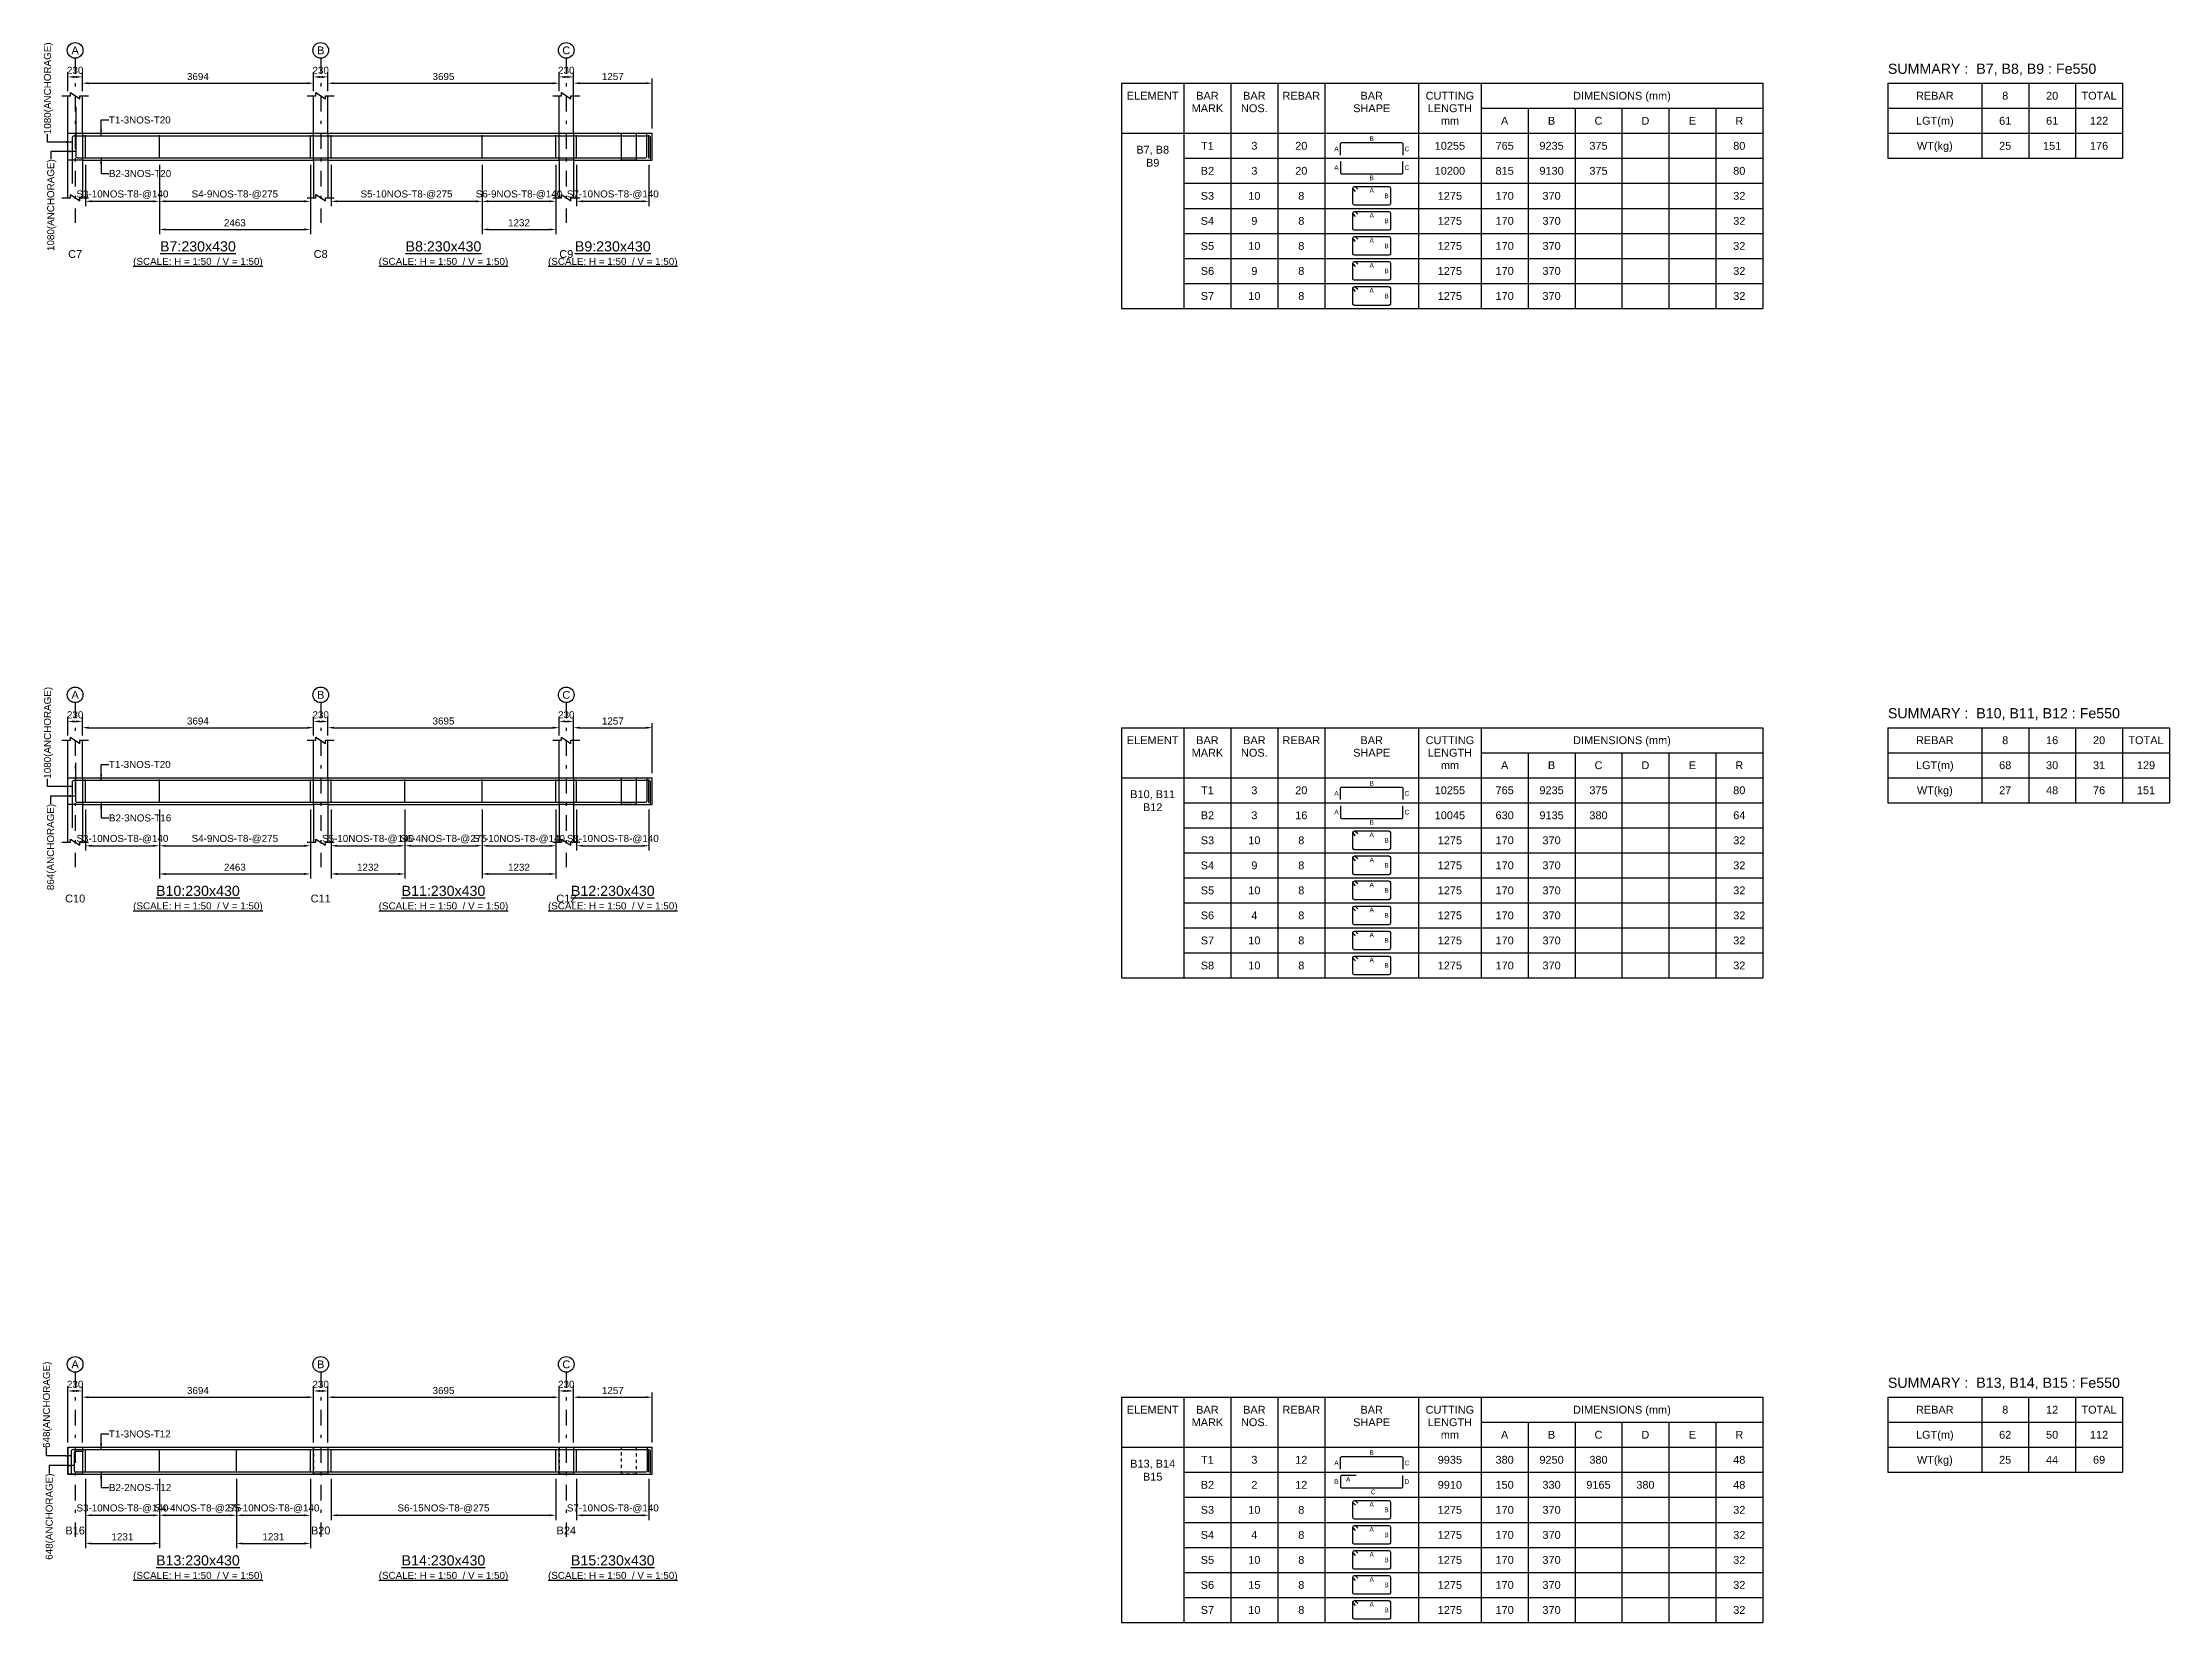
# Model space of a CAD drawing. Header units: inches. Extents: x -828 to 82836, y -189200 to 1700.
# Drawn here: x -812 to 67172, y -89200 to -38700 of the extents above; entities that cross this region are included whole.
import ezdxf
from ezdxf.enums import TextEntityAlignment as Align

# ---------------------------------------------------------------- set-up
doc = ezdxf.new("R2010")
doc.units = ezdxf.units.IN
doc.header["$LTSCALE"] = 1000
doc.header["$MEASUREMENT"] = 0
doc.linetypes.add('SCCenter', pattern=[1.2, 0.5, -0.3, 0.1, -0.3])
doc.linetypes.add('SCHidden', pattern=[0.2, 0.1, -0.1])
for name, color, linetype in [('Concrete Line', 2, 'Continuous'), ('Cut Line', 31, 'Continuous'), ('Dimension', 31, 'Continuous'), ('Grid', 8, 'Continuous'), ('Labels', 4, 'Continuous'), ('Labels_Support', 4, 'Continuous'), ('Link', 225, 'Continuous'), ('Reinforcement', 4, 'Continuous'), ('Schedule Header', 4, 'Continuous'), ('Schedule Line', 60, 'Continuous'), ('Text', 31, 'Continuous')]:
    doc.layers.add(name, color=color, linetype=linetype)
doc.styles.add('SC-SansSerif', font='SansSerif')
doc.styles.get("Standard").update_dxf_attribs({"font": 'txt.shx'})
doc.dimstyles.new('SCBBSDimStyl', dxfattribs={"dimtxt": 225, "dimasz": 200, "dimexe": 150, "dimexo": 150, "dimgap": 100, "dimtad": 1, "dimtoh": 1, "dimdec": 0, "dimzin": 0, "dimdsep": 46, "dimtxsty": 'SC-SansSerif', "dimcen": 0.09, "dimclrd": 8, "dimclre": 8, "dimclrt": 31, "dimadec": 0, "dimazin": 0, "dimtfac": 1, "dimtdec": 0, "dimtix": 1, "dimtofl": 0, "dimtmove": 0, "dimatfit": 3, "dimfxl": 1, "dimtolj": 1, "dimtzin": 0, "dimarcsym": 0})
doc.dimstyles.get("Standard").update_dxf_attribs({"dimtxt": 0.18, "dimasz": 200, "dimexe": 0.18, "dimexo": 0.0625, "dimgap": 0.09, "dimtad": 0, "dimtih": 1, "dimtoh": 1, "dimdec": 4, "dimzin": 0, "dimdsep": 46, "dimtxsty": 'Standard', "dimcen": 0.09, "dimadec": 0, "dimazin": 0, "dimtfac": 1, "dimtdec": 4, "dimtofl": 0, "dimtmove": 0, "dimatfit": 3, "dimfxl": 1, "dimtolj": 1, "dimtzin": 0, "dimarcsym": 0})

msp = doc.modelspace()

# ---------------------------------------------------------------- texts
at = {"layer": 'Dimension', "style": 'SC-SansSerif'}
for s, p in [('A', (40547, -42100)), ('B', (41672, -41775)), ('C', (42797, -42100)), ('A', (40547, -42700)), ('C', (42797, -42700)), ('A', (41672, -43425)), ('B', (41672, -43025)), ('A', (41672, -44225)), ('B', (42147, -43600)), ('B', (42147, -44400)), ('A', (41672, -45025)), ('B', (42147, -45200)), ('A', (41672, -45825)), ('B', (42147, -46000)), ('A', (41672, -46625)), ('B', (42147, -46800)), ('B', (41672, -62375)), ('A', (40547, -62700)), ('A', (40547, -63300)), ('C', (42797, -62700)), ('C', (42797, -63300)), ('B', (41672, -63625)), ('A', (41672, -64025)), ('B', (42147, -64200)), ('A', (41672, -64825)), ('B', (42147, -65000)), ('A', (41672, -65625)), ('B', (42147, -65800)), ('A', (41672, -66425)), ('B', (42147, -66600)), ('A', (41672, -67225)), ('A', (41672, -68025)), ('B', (42147, -67400)), ('B', (42147, -68200)), ('A', (40546.5, -84100)), ('B', (41671.5, -83775)), ('C', (42796.5, -84100)), ('B', (40546.5, -84700)), ('A', (40921.5, -84625)), ('C', (41721.5, -85025)), ('D', (42796.5, -84700)), ('A', (41671.5, -85425)), ('B', (42146.5, -85600)), ('A', (41671.5, -86225)), ('B', (42146.5, -86400)), ('A', (41671.5, -87025)), ('B', (42146.5, -87200)), ('A', (41671.5, -87825)), ('B', (42146.5, -88000)), ('A', (41671.5, -88625)), ('B', (42146.5, -88800))]:
    msp.add_text(s, height=150, dxfattribs=at).set_placement(p, align=Align.MIDDLE_CENTER)
at = {"layer": 'Grid', "style": 'SC-SansSerif'}
for s, p in [('A', (230, -38950)), ('B', (8078, -38950)), ('C', (15928, -38950)), ('A', (230, -59550)), ('B', (8078, -59550)), ('C', (15928, -59550)), ('A', (230, -80950)), ('B', (8078, -80950)), ('C', (15928, -80950))]:
    msp.add_text(s, height=250, dxfattribs=at).set_placement(p, align=Align.MIDDLE)
at = {"layer": 'Labels', "style": 'SC-SansSerif'}
for s, p in [('%%uB7:230x430', (4154, -45475)), ('%%uB8:230x430', (12003, -45475)), ('%%uB9:230x430', (17415, -45475)), ('%%uB10:230x430', (4154, -66075)), ('%%uB11:230x430', (12003, -66075)), ('%%uB12:230x430', (17415, -66075)), ('%%uB13:230x430', (4154, -87475)), ('%%uB14:230x430', (12003, -87475)), ('%%uB15:230x430', (17415, -87475))]:
    msp.add_text(s, height=325, dxfattribs=at).set_placement(p, align=Align.BOTTOM_CENTER)
at = {"layer": 'Labels_Support', "style": 'SC-SansSerif'}
for s, p in [('C7', (230, -45660)), ('C8', (8078, -45660)), ('C9', (15928, -45660)), ('C10', (230, -66260)), ('C11', (8078, -66260)), ('C12', (15928, -66260)), ('B16', (230, -86460)), ('B20', (8078, -86460)), ('B24', (15928, -86460))]:
    msp.add_text(s, height=250, dxfattribs=at).set_placement(p, align=Align.BOTTOM_CENTER)
at = {"layer": 'Schedule Header', "style": 'SC-SansSerif'}
for s, p in [('SUMMARY :  B7, B8, B9 : Fe550', (58172, -39700)), ('SUMMARY :  B10, B11, B12 : Fe550', (58172, -60300)), ('SUMMARY :  B13, B14, B15 : Fe550', (58171.5, -81700))]:
    msp.add_text(s, height=325, dxfattribs=at).set_placement(p)
for s, p in [('ELEMENT', (34672, -40400)), ('MARK', (36422, -40800)), ('BAR', (36422, -40400)), ('NOS.', (37922, -40800)), ('BAR', (37922, -40400)), ('REBAR', (39422, -40400)), ('SHAPE', (41672, -40800)), ('BAR', (41672, -40400)), ('CUTTING', (44172, -40400)), ('LENGTH', (44172, -40800)), ('DIMENSIONS (mm)', (49672, -40400)), ('REBAR', (59672, -40400)), ('8', (61922, -40400)), ('20', (63422, -40400)), ('TOTAL', (64922, -40400)), ('mm', (44172, -41200)), ('A', (45922, -41200)), ('B', (47422, -41200)), ('C', (48922, -41200)), ('D', (50422, -41200)), ('E', (51922, -41200)), ('R', (53422, -41200)), ('LGT(m)', (59672, -41200)), ('WT(kg)', (59672, -42000)), ('ELEMENT', (34672, -61000)), ('BAR', (36422, -61000)), ('BAR', (37922, -61000)), ('REBAR', (39422, -61000)), ('BAR', (41672, -61000)), ('CUTTING', (44172, -61000)), ('DIMENSIONS (mm)', (49672, -61000)), ('REBAR', (59672, -61000)), ('8', (61922, -61000)), ('16', (63422, -61000)), ('20', (64922, -61000)), ('TOTAL', (66422, -61000)), ('MARK', (36422, -61400)), ('NOS.', (37922, -61400)), ('SHAPE', (41672, -61400)), ('LENGTH', (44172, -61400)), ('mm', (44172, -61800)), ('A', (45922, -61800)), ('B', (47422, -61800)), ('C', (48922, -61800)), ('D', (50422, -61800)), ('E', (51922, -61800)), ('R', (53422, -61800)), ('LGT(m)', (59672, -61800)), ('WT(kg)', (59672, -62600)), ('ELEMENT', (34671.5, -82400)), ('MARK', (36421.5, -82800)), ('BAR', (36421.5, -82400)), ('NOS.', (37921.5, -82800)), ('BAR', (37921.5, -82400)), ('REBAR', (39421.5, -82400)), ('SHAPE', (41671.5, -82800)), ('BAR', (41671.5, -82400)), ('CUTTING', (44171.5, -82400)), ('LENGTH', (44171.5, -82800)), ('DIMENSIONS (mm)', (49671.5, -82400)), ('REBAR', (59671.5, -82400)), ('8', (61921.5, -82400)), ('12', (63421.5, -82400)), ('TOTAL', (64921.5, -82400)), ('mm', (44171.5, -83200)), ('A', (45921.5, -83200)), ('B', (47421.5, -83200)), ('C', (48921.5, -83200)), ('D', (50421.5, -83200)), ('E', (51921.5, -83200)), ('R', (53421.5, -83200)), ('LGT(m)', (59671.5, -83200)), ('WT(kg)', (59671.5, -84000))]:
    msp.add_text(s, height=250, dxfattribs=at).set_placement(p, align=Align.MIDDLE_CENTER)
at = {"layer": 'Text', "style": 'SC-SansSerif'}
for s, p in [('1080(ANCHORAGE)', (-656, -41630)), ('1080(ANCHORAGE)', (-656, -62230)), ('648(ANCHORAGE)', (-688, -83622))]:
    msp.add_text(s, height=225, rotation=90, dxfattribs=at).set_placement(p, align=Align.MIDDLE_LEFT)
for s, p in [('T1-3NOS-T20', (1310, -41175)), ('B2-3NOS-T20', (1310, -42885)), ('T1-3NOS-T20', (1310, -61775)), ('B2-3NOS-T16', (1310, -63485)), ('T1-3NOS-T12', (1310, -83175)), ('B2-2NOS-T12', (1310, -84885))]:
    msp.add_text(s, height=225, dxfattribs=at).set_placement(p, align=Align.MIDDLE_LEFT)
for s, p in [('61', (61922, -41200)), ('61', (63422, -41200)), ('122', (64922, -41200)), ('T1', (36422, -42000)), ('3', (37922, -42000)), ('20', (39422, -42000)), ('10255', (44172, -42000)), ('765', (45922, -42000)), ('9235', (47422, -42000)), ('375', (48922, -42000)), ('80', (53422, -42000)), ('25', (61922, -42000)), ('151', (63422, -42000)), ('176', (64922, -42000)), ('B2', (36422, -42800)), ('3', (37922, -42800)), ('20', (39422, -42800)), ('10200', (44172, -42800)), ('815', (45922, -42800)), ('9130', (47422, -42800)), ('375', (48922, -42800)), ('80', (53422, -42800)), ('S3', (36422, -43600)), ('10', (37922, -43600)), ('8', (39422, -43600)), ('1275', (44172, -43600)), ('170', (45922, -43600)), ('370', (47422, -43600)), ('32', (53422, -43600)), ('S4', (36422, -44400)), ('9', (37922, -44400)), ('8', (39422, -44400)), ('1275', (44172, -44400)), ('170', (45922, -44400)), ('370', (47422, -44400)), ('32', (53422, -44400)), ('S5', (36422, -45200)), ('10', (37922, -45200)), ('8', (39422, -45200)), ('1275', (44172, -45200)), ('170', (45922, -45200)), ('370', (47422, -45200)), ('32', (53422, -45200)), ('S6', (36422, -46000)), ('9', (37922, -46000)), ('8', (39422, -46000)), ('1275', (44172, -46000)), ('170', (45922, -46000)), ('370', (47422, -46000)), ('32', (53422, -46000)), ('S7', (36422, -46800)), ('10', (37922, -46800)), ('8', (39422, -46800)), ('1275', (44172, -46800)), ('170', (45922, -46800)), ('370', (47422, -46800)), ('32', (53422, -46800)), ('68', (61922, -61800)), ('30', (63422, -61800)), ('31', (64922, -61800)), ('129', (66422, -61800)), ('T1', (36422, -62600)), ('3', (37922, -62600)), ('20', (39422, -62600)), ('10255', (44172, -62600)), ('765', (45922, -62600)), ('9235', (47422, -62600)), ('375', (48922, -62600)), ('80', (53422, -62600)), ('27', (61922, -62600)), ('48', (63422, -62600)), ('76', (64922, -62600)), ('151', (66422, -62600)), ('B2', (36422, -63400)), ('3', (37922, -63400)), ('16', (39422, -63400)), ('10045', (44172, -63400)), ('630', (45922, -63400)), ('9135', (47422, -63400)), ('380', (48922, -63400)), ('64', (53422, -63400)), ('S3', (36422, -64200)), ('10', (37922, -64200)), ('8', (39422, -64200)), ('1275', (44172, -64200)), ('170', (45922, -64200)), ('370', (47422, -64200)), ('32', (53422, -64200)), ('S4', (36422, -65000)), ('9', (37922, -65000)), ('8', (39422, -65000)), ('1275', (44172, -65000)), ('170', (45922, -65000)), ('370', (47422, -65000)), ('32', (53422, -65000)), ('S5', (36422, -65800)), ('10', (37922, -65800)), ('8', (39422, -65800)), ('1275', (44172, -65800)), ('170', (45922, -65800)), ('370', (47422, -65800)), ('32', (53422, -65800)), ('S6', (36422, -66600)), ('4', (37922, -66600)), ('8', (39422, -66600)), ('1275', (44172, -66600)), ('170', (45922, -66600)), ('370', (47422, -66600)), ('32', (53422, -66600)), ('S7', (36422, -67400)), ('10', (37922, -67400)), ('8', (39422, -67400)), ('1275', (44172, -67400)), ('170', (45922, -67400)), ('370', (47422, -67400)), ('32', (53422, -67400)), ('S8', (36422, -68200)), ('10', (37922, -68200)), ('8', (39422, -68200)), ('1275', (44172, -68200)), ('170', (45922, -68200)), ('370', (47422, -68200)), ('32', (53422, -68200)), ('62', (61921.5, -83200)), ('50', (63421.5, -83200)), ('112', (64921.5, -83200)), ('T1', (36421.5, -84000)), ('3', (37921.5, -84000)), ('12', (39421.5, -84000)), ('9935', (44171.5, -84000)), ('380', (45921.5, -84000)), ('9250', (47421.5, -84000)), ('380', (48921.5, -84000)), ('48', (53421.5, -84000)), ('25', (61921.5, -84000)), ('44', (63421.5, -84000)), ('69', (64921.5, -84000)), ('B2', (36421.5, -84800)), ('2', (37921.5, -84800)), ('12', (39421.5, -84800)), ('9910', (44171.5, -84800)), ('150', (45921.5, -84800)), ('330', (47421.5, -84800)), ('9165', (48921.5, -84800)), ('380', (50421.5, -84800)), ('48', (53421.5, -84800)), ('S3', (36421.5, -85600)), ('10', (37921.5, -85600)), ('8', (39421.5, -85600)), ('1275', (44171.5, -85600)), ('170', (45921.5, -85600)), ('370', (47421.5, -85600)), ('32', (53421.5, -85600)), ('S4', (36421.5, -86400)), ('4', (37921.5, -86400)), ('8', (39421.5, -86400)), ('1275', (44171.5, -86400)), ('170', (45921.5, -86400)), ('370', (47421.5, -86400)), ('32', (53421.5, -86400)), ('S5', (36421.5, -87200)), ('10', (37921.5, -87200)), ('8', (39421.5, -87200)), ('1275', (44171.5, -87200)), ('170', (45921.5, -87200)), ('370', (47421.5, -87200)), ('32', (53421.5, -87200)), ('S6', (36421.5, -88000)), ('15', (37921.5, -88000)), ('8', (39421.5, -88000)), ('1275', (44171.5, -88000)), ('170', (45921.5, -88000)), ('370', (47421.5, -88000)), ('32', (53421.5, -88000)), ('S7', (36421.5, -88800)), ('10', (37921.5, -88800)), ('8', (39421.5, -88800)), ('1275', (44171.5, -88800)), ('170', (45921.5, -88800)), ('370', (47421.5, -88800)), ('32', (53421.5, -88800))]:
    msp.add_text(s, height=250, dxfattribs=at).set_placement(p, align=Align.MIDDLE_CENTER)
for s, p in [('1080(ANCHORAGE)', (-552, -42430)), ('864(ANCHORAGE)', (-556, -63034)), ('648(ANCHORAGE)', (-600, -84438))]:
    msp.add_text(s, height=225, rotation=90, dxfattribs=at).set_placement(p, align=Align.MIDDLE_RIGHT)
for p in [(4154, -45875), (12003, -45875), (17415, -45875), (4154, -66475), (12003, -66475), (17415, -66475), (4154, -87875), (12003, -87875), (17415, -87875)]:
    msp.add_text('%%u(SCALE: H = 1:50  / V = 1:50)', height=225, dxfattribs=at).set_placement(p, align=Align.BOTTOM_CENTER)
at = {"layer": 'Text', "char_height": 250, "attachment_point": 2, "style": 'SC-SansSerif'}
for s, insert in [('B7, B8\\PB9', (34672, -42000)), ('B10, B11\\PB12', (34672, -62600)), ('B13, B14\\PB15', (34671.5, -84000))]:
    msp.add_mtext(s, dxfattribs=dict(at, insert=insert))

# ---------------------------------------------------------------- blocks, each defined once
blk = doc.blocks.new('*D52')
at = {"color": 8, "linetype": 'ByBlock', "lineweight": -2}
for p, q in [((560, -84610), (560, -85925)), ((2923, -84610), (2923, -85925)), ((760, -85775), (2723, -85775))]:
    blk.add_line(p, q, dxfattribs=at)
at = {"color": 8}
for points in [[(560, -85775), (760, -85742), (760, -85808)], [(2923, -85775), (2723, -85808), (2723, -85742)]]:
    blk.add_solid(points, dxfattribs=at)
at = {"layer": 'DEFPOINTS', "color": 31}
for p in [(560, -84460), (2923, -84460), (560, -85775)]:
    blk.add_point(p, dxfattribs=at)
at = {"color": 31, "insert": (1741, -85562), "char_height": 225, "attachment_point": 5, "style": 'SC-SansSerif'}
blk.add_mtext('\\A1;S3-10NOS-T8-@140', dxfattribs=at)
blk = doc.blocks.new('*D53')
at = {"color": 8, "linetype": 'ByBlock', "lineweight": -2}
for p, q in [((560, -84610), (560, -86825)), ((2923, -84610), (2923, -86825)), ((760, -86675), (2723, -86675))]:
    blk.add_line(p, q, dxfattribs=at)
at = {"color": 8}
for points in [[(560, -86675), (760, -86642), (760, -86708)], [(2923, -86675), (2723, -86708), (2723, -86642)]]:
    blk.add_solid(points, dxfattribs=at)
at = {"layer": 'DEFPOINTS', "color": 31}
for p in [(560, -84460), (2923, -84460), (560, -86675)]:
    blk.add_point(p, dxfattribs=at)
at = {"color": 31, "insert": (1741, -86462), "char_height": 225, "attachment_point": 5, "style": 'SC-SansSerif'}
blk.add_mtext('\\A1;1231', dxfattribs=at)
blk = doc.blocks.new('*D54')
at = {"color": 8, "linetype": 'ByBlock', "lineweight": -2}
for p, q in [((2923, -84610), (2923, -85925)), ((5385, -84610), (5385, -85925)), ((3123, -85775), (5185, -85775))]:
    blk.add_line(p, q, dxfattribs=at)
at = {"color": 8}
for points in [[(2923, -85775), (3123, -85742), (3123, -85808)], [(5385, -85775), (5185, -85808), (5185, -85742)]]:
    blk.add_solid(points, dxfattribs=at)
at = {"layer": 'DEFPOINTS', "color": 31}
for p in [(2923, -84460), (5385, -84460), (2923, -85775)]:
    blk.add_point(p, dxfattribs=at)
at = {"color": 31, "insert": (4154, -85562), "char_height": 225, "attachment_point": 5, "style": 'SC-SansSerif'}
blk.add_mtext('\\A1;S4-4NOS-T8-@275', dxfattribs=at)
blk = doc.blocks.new('*D55')
at = {"color": 8, "linetype": 'ByBlock', "lineweight": -2}
for p, q in [((5385, -84610), (5385, -85925)), ((7748, -84610), (7748, -85925)), ((5585, -85775), (7548, -85775))]:
    blk.add_line(p, q, dxfattribs=at)
at = {"color": 8}
for points in [[(5385, -85775), (5585, -85742), (5585, -85808)], [(7748, -85775), (7548, -85808), (7548, -85742)]]:
    blk.add_solid(points, dxfattribs=at)
at = {"layer": 'DEFPOINTS', "color": 31}
for p in [(5385, -84460), (7748, -84460), (5385, -85775)]:
    blk.add_point(p, dxfattribs=at)
at = {"color": 31, "insert": (6567, -85562), "char_height": 225, "attachment_point": 5, "style": 'SC-SansSerif'}
blk.add_mtext('\\A1;S5-10NOS-T8-@140', dxfattribs=at)
blk = doc.blocks.new('*D56')
at = {"color": 8, "linetype": 'ByBlock', "lineweight": -2}
for p, q in [((5385, -84610), (5385, -86825)), ((7748, -84610), (7748, -86825)), ((5585, -86675), (7548, -86675))]:
    blk.add_line(p, q, dxfattribs=at)
at = {"color": 8}
for points in [[(5385, -86675), (5585, -86642), (5585, -86708)], [(7748, -86675), (7548, -86708), (7548, -86642)]]:
    blk.add_solid(points, dxfattribs=at)
at = {"layer": 'DEFPOINTS', "color": 31}
for p in [(5385, -84460), (7748, -84460), (5385, -86675)]:
    blk.add_point(p, dxfattribs=at)
at = {"color": 31, "insert": (6567, -86462), "char_height": 225, "attachment_point": 5, "style": 'SC-SansSerif'}
blk.add_mtext('\\A1;1231', dxfattribs=at)
blk = doc.blocks.new('*D57')
at = {"color": 8, "linetype": 'ByBlock', "lineweight": -2}
for p, q in [((8408, -84610), (8408, -85925)), ((15598, -84610), (15598, -85925)), ((8608, -85775), (15398, -85775))]:
    blk.add_line(p, q, dxfattribs=at)
at = {"color": 8}
for points in [[(8408, -85775), (8608, -85742), (8608, -85808)], [(15598, -85775), (15398, -85808), (15398, -85742)]]:
    blk.add_solid(points, dxfattribs=at)
at = {"layer": 'DEFPOINTS', "color": 31}
for p in [(8408, -84460), (15598, -84460), (8408, -85775)]:
    blk.add_point(p, dxfattribs=at)
at = {"color": 31, "insert": (12003, -85562), "char_height": 225, "attachment_point": 5, "style": 'SC-SansSerif'}
blk.add_mtext('\\A1;S6-15NOS-T8-@275', dxfattribs=at)
blk = doc.blocks.new('*D58')
at = {"color": 8, "linetype": 'ByBlock', "lineweight": -2}
for p, q in [((16258, -84610), (16258, -85925)), ((18572, -84610), (18572, -85925)), ((16458, -85775), (18372, -85775))]:
    blk.add_line(p, q, dxfattribs=at)
at = {"color": 8}
for points in [[(16258, -85775), (16458, -85742), (16458, -85808)], [(18572, -85775), (18372, -85808), (18372, -85742)]]:
    blk.add_solid(points, dxfattribs=at)
at = {"layer": 'DEFPOINTS', "color": 31}
for p in [(16258, -84460), (18572, -84460), (16258, -85775)]:
    blk.add_point(p, dxfattribs=at)
at = {"color": 31, "insert": (17415, -85562), "char_height": 225, "attachment_point": 5, "style": 'SC-SansSerif'}
blk.add_mtext('\\A1;S7-10NOS-T8-@140', dxfattribs=at)
blk = doc.blocks.new('*D59')
at = {"color": 8, "linetype": 'ByBlock', "lineweight": -2}
for p, q in [((460, -83450), (460, -81850)), ((660, -82000), (7648, -82000)), ((7848, -83450), (7848, -81850))]:
    blk.add_line(p, q, dxfattribs=at)
at = {"color": 8}
for points in [[(460, -82000), (660, -81967), (660, -82033)], [(7848, -82000), (7648, -82033), (7648, -81967)]]:
    blk.add_solid(points, dxfattribs=at)
at = {"layer": 'DEFPOINTS', "color": 31}
for p in [(460, -82000), (460, -83600), (7848, -83600)]:
    blk.add_point(p, dxfattribs=at)
at = {"color": 31, "insert": (4154, -81788), "char_height": 225, "attachment_point": 5, "style": 'SC-SansSerif'}
blk.add_mtext('\\A1;3694', dxfattribs=at)
blk = doc.blocks.new('*D60')
at = {"color": 8, "linetype": 'ByBlock', "lineweight": -2}
for p, q in [((8308, -83450), (8308, -81850)), ((8508, -82000), (15498, -82000)), ((15698, -83450), (15698, -81850))]:
    blk.add_line(p, q, dxfattribs=at)
at = {"color": 8}
for points in [[(8308, -82000), (8508, -81967), (8508, -82033)], [(15698, -82000), (15498, -82033), (15498, -81967)]]:
    blk.add_solid(points, dxfattribs=at)
at = {"layer": 'DEFPOINTS', "color": 31}
for p in [(8308, -82000), (8308, -83600), (15698, -83600)]:
    blk.add_point(p, dxfattribs=at)
at = {"color": 31, "insert": (12003, -81788), "char_height": 225, "attachment_point": 5, "style": 'SC-SansSerif'}
blk.add_mtext('\\A1;3695', dxfattribs=at)
blk = doc.blocks.new('*D61')
at = {"color": 8, "linetype": 'ByBlock', "lineweight": -2}
for p, q in [((16158, -83450), (16158, -81850)), ((16358, -82000), (18472, -82000)), ((18672, -83450), (18672, -81850))]:
    blk.add_line(p, q, dxfattribs=at)
at = {"color": 8}
for points in [[(16158, -82000), (16358, -81967), (16358, -82033)], [(18672, -82000), (18472, -82033), (18472, -81967)]]:
    blk.add_solid(points, dxfattribs=at)
at = {"layer": 'DEFPOINTS', "color": 31}
for p in [(16158, -82000), (16158, -83600), (18672, -83600)]:
    blk.add_point(p, dxfattribs=at)
at = {"color": 31, "insert": (17415, -81788), "char_height": 225, "attachment_point": 5, "style": 'SC-SansSerif'}
blk.add_mtext('\\A1;1257', dxfattribs=at)
blk = doc.blocks.new('*D62')
at = {"color": 8, "linetype": 'ByBlock', "lineweight": -2}
for p, q in [((0, -83450), (0, -81650)), ((200, -81800), (260, -81800)), ((460, -83450), (460, -81650))]:
    blk.add_line(p, q, dxfattribs=at)
at = {"color": 8}
for points in [[(0, -81800), (200, -81767), (200, -81833)], [(460, -81800), (260, -81833), (260, -81767)]]:
    blk.add_solid(points, dxfattribs=at)
at = {"layer": 'DEFPOINTS', "color": 31}
for p in [(0, -81800), (0, -83600), (460, -83600)]:
    blk.add_point(p, dxfattribs=at)
at = {"color": 31, "insert": (230, -81588), "char_height": 225, "attachment_point": 5, "style": 'SC-SansSerif'}
blk.add_mtext('\\A1;230', dxfattribs=at)
blk = doc.blocks.new('*D63')
at = {"color": 8, "linetype": 'ByBlock', "lineweight": -2}
for p, q in [((7848, -83450), (7848, -81650)), ((8048, -81800), (8108, -81800)), ((8308, -83450), (8308, -81650))]:
    blk.add_line(p, q, dxfattribs=at)
at = {"color": 8}
for points in [[(7848, -81800), (8048, -81767), (8048, -81833)], [(8308, -81800), (8108, -81833), (8108, -81767)]]:
    blk.add_solid(points, dxfattribs=at)
at = {"layer": 'DEFPOINTS', "color": 31}
for p in [(7848, -81800), (7848, -83600), (8308, -83600)]:
    blk.add_point(p, dxfattribs=at)
at = {"color": 31, "insert": (8078, -81588), "char_height": 225, "attachment_point": 5, "style": 'SC-SansSerif'}
blk.add_mtext('\\A1;230', dxfattribs=at)
blk = doc.blocks.new('*D64')
at = {"color": 8, "linetype": 'ByBlock', "lineweight": -2}
for p, q in [((15698, -83450), (15698, -81650)), ((15898, -81800), (15958, -81800)), ((16158, -83450), (16158, -81650))]:
    blk.add_line(p, q, dxfattribs=at)
at = {"color": 8}
for points in [[(15698, -81800), (15898, -81767), (15898, -81833)], [(16158, -81800), (15958, -81833), (15958, -81767)]]:
    blk.add_solid(points, dxfattribs=at)
at = {"layer": 'DEFPOINTS', "color": 31}
for p in [(15698, -81800), (15698, -83600), (16158, -83600)]:
    blk.add_point(p, dxfattribs=at)
at = {"color": 31, "insert": (15928, -81588), "char_height": 225, "attachment_point": 5, "style": 'SC-SansSerif'}
blk.add_mtext('\\A1;230', dxfattribs=at)
blk = doc.blocks.new('*D37')
at = {"color": 8, "linetype": 'ByBlock', "lineweight": -2}
for p, q in [((560, -63210), (560, -64525)), ((2923, -63210), (2923, -64525)), ((760, -64375), (2723, -64375))]:
    blk.add_line(p, q, dxfattribs=at)
at = {"color": 8}
for points in [[(560, -64375), (760, -64342), (760, -64408)], [(2923, -64375), (2723, -64408), (2723, -64342)]]:
    blk.add_solid(points, dxfattribs=at)
at = {"layer": 'DEFPOINTS', "color": 31}
for p in [(560, -63060), (2923, -63060), (560, -64375)]:
    blk.add_point(p, dxfattribs=at)
at = {"color": 31, "insert": (1741, -64162), "char_height": 225, "attachment_point": 5, "style": 'SC-SansSerif'}
blk.add_mtext('\\A1;S3-10NOS-T8-@140', dxfattribs=at)
blk = doc.blocks.new('*D38')
at = {"color": 8, "linetype": 'ByBlock', "lineweight": -2}
for p, q in [((2923, -63210), (2923, -64525)), ((7748, -63210), (7748, -64525)), ((3123, -64375), (7548, -64375))]:
    blk.add_line(p, q, dxfattribs=at)
at = {"color": 8}
for points in [[(2923, -64375), (3123, -64342), (3123, -64408)], [(7748, -64375), (7548, -64408), (7548, -64342)]]:
    blk.add_solid(points, dxfattribs=at)
at = {"layer": 'DEFPOINTS', "color": 31}
for p in [(2923, -63060), (7748, -63060), (2923, -64375)]:
    blk.add_point(p, dxfattribs=at)
at = {"color": 31, "insert": (5335, -64162), "char_height": 225, "attachment_point": 5, "style": 'SC-SansSerif'}
blk.add_mtext('\\A1;S4-9NOS-T8-@275', dxfattribs=at)
blk = doc.blocks.new('*D39')
at = {"color": 8, "linetype": 'ByBlock', "lineweight": -2}
for p, q in [((2923, -63210), (2923, -65425)), ((7748, -63210), (7748, -65425)), ((3123, -65275), (7548, -65275))]:
    blk.add_line(p, q, dxfattribs=at)
at = {"color": 8}
for points in [[(2923, -65275), (3123, -65242), (3123, -65308)], [(7748, -65275), (7548, -65308), (7548, -65242)]]:
    blk.add_solid(points, dxfattribs=at)
at = {"layer": 'DEFPOINTS', "color": 31}
for p in [(2923, -63060), (7748, -63060), (2923, -65275)]:
    blk.add_point(p, dxfattribs=at)
at = {"color": 31, "insert": (5335, -65062), "char_height": 225, "attachment_point": 5, "style": 'SC-SansSerif'}
blk.add_mtext('\\A1;2463', dxfattribs=at)
blk = doc.blocks.new('*D40')
at = {"color": 8, "linetype": 'ByBlock', "lineweight": -2}
for p, q in [((8408, -63210), (8408, -64525)), ((10771, -63210), (10771, -64525)), ((8608, -64375), (10571, -64375))]:
    blk.add_line(p, q, dxfattribs=at)
at = {"color": 8}
for points in [[(8408, -64375), (8608, -64342), (8608, -64408)], [(10771, -64375), (10571, -64408), (10571, -64342)]]:
    blk.add_solid(points, dxfattribs=at)
at = {"layer": 'DEFPOINTS', "color": 31}
for p in [(8408, -63060), (10771, -63060), (8408, -64375)]:
    blk.add_point(p, dxfattribs=at)
at = {"color": 31, "insert": (9590, -64162), "char_height": 225, "attachment_point": 5, "style": 'SC-SansSerif'}
blk.add_mtext('\\A1;S5-10NOS-T8-@140', dxfattribs=at)
blk = doc.blocks.new('*D41')
at = {"color": 8, "linetype": 'ByBlock', "lineweight": -2}
for p, q in [((8408, -63210), (8408, -65425)), ((10771, -63210), (10771, -65425)), ((8608, -65275), (10571, -65275))]:
    blk.add_line(p, q, dxfattribs=at)
at = {"color": 8}
for points in [[(8408, -65275), (8608, -65242), (8608, -65308)], [(10771, -65275), (10571, -65308), (10571, -65242)]]:
    blk.add_solid(points, dxfattribs=at)
at = {"layer": 'DEFPOINTS', "color": 31}
for p in [(8408, -63060), (10771, -63060), (8408, -65275)]:
    blk.add_point(p, dxfattribs=at)
at = {"color": 31, "insert": (9590, -65062), "char_height": 225, "attachment_point": 5, "style": 'SC-SansSerif'}
blk.add_mtext('\\A1;1232', dxfattribs=at)
blk = doc.blocks.new('*D42')
at = {"color": 8, "linetype": 'ByBlock', "lineweight": -2}
for p, q in [((10771, -63210), (10771, -64525)), ((13235, -63210), (13235, -64525)), ((10971, -64375), (13035, -64375))]:
    blk.add_line(p, q, dxfattribs=at)
at = {"color": 8}
for points in [[(10771, -64375), (10971, -64342), (10971, -64408)], [(13235, -64375), (13035, -64408), (13035, -64342)]]:
    blk.add_solid(points, dxfattribs=at)
at = {"layer": 'DEFPOINTS', "color": 31}
for p in [(10771, -63060), (13235, -63060), (10771, -64375)]:
    blk.add_point(p, dxfattribs=at)
at = {"color": 31, "insert": (12003, -64162), "char_height": 225, "attachment_point": 5, "style": 'SC-SansSerif'}
blk.add_mtext('\\A1;S6-4NOS-T8-@275', dxfattribs=at)
blk = doc.blocks.new('*D43')
at = {"color": 8, "linetype": 'ByBlock', "lineweight": -2}
for p, q in [((13235, -63210), (13235, -64525)), ((15598, -63210), (15598, -64525)), ((13435, -64375), (15398, -64375))]:
    blk.add_line(p, q, dxfattribs=at)
at = {"color": 8}
for points in [[(13235, -64375), (13435, -64342), (13435, -64408)], [(15598, -64375), (15398, -64408), (15398, -64342)]]:
    blk.add_solid(points, dxfattribs=at)
at = {"layer": 'DEFPOINTS', "color": 31}
for p in [(13235, -63060), (15598, -63060), (13235, -64375)]:
    blk.add_point(p, dxfattribs=at)
at = {"color": 31, "insert": (14416, -64162), "char_height": 225, "attachment_point": 5, "style": 'SC-SansSerif'}
blk.add_mtext('\\A1;S7-10NOS-T8-@140', dxfattribs=at)
blk = doc.blocks.new('*D44')
at = {"color": 8, "linetype": 'ByBlock', "lineweight": -2}
for p, q in [((13235, -63210), (13235, -65425)), ((15598, -63210), (15598, -65425)), ((13435, -65275), (15398, -65275))]:
    blk.add_line(p, q, dxfattribs=at)
at = {"color": 8}
for points in [[(13235, -65275), (13435, -65242), (13435, -65308)], [(15598, -65275), (15398, -65308), (15398, -65242)]]:
    blk.add_solid(points, dxfattribs=at)
at = {"layer": 'DEFPOINTS', "color": 31}
for p in [(13235, -63060), (15598, -63060), (13235, -65275)]:
    blk.add_point(p, dxfattribs=at)
at = {"color": 31, "insert": (14416, -65062), "char_height": 225, "attachment_point": 5, "style": 'SC-SansSerif'}
blk.add_mtext('\\A1;1232', dxfattribs=at)
blk = doc.blocks.new('*D45')
at = {"color": 8, "linetype": 'ByBlock', "lineweight": -2}
for p, q in [((16258, -63210), (16258, -64525)), ((18572, -63210), (18572, -64525)), ((16458, -64375), (18372, -64375))]:
    blk.add_line(p, q, dxfattribs=at)
at = {"color": 8}
for points in [[(16258, -64375), (16458, -64342), (16458, -64408)], [(18572, -64375), (18372, -64408), (18372, -64342)]]:
    blk.add_solid(points, dxfattribs=at)
at = {"layer": 'DEFPOINTS', "color": 31}
for p in [(16258, -63060), (18572, -63060), (16258, -64375)]:
    blk.add_point(p, dxfattribs=at)
at = {"color": 31, "insert": (17415, -64162), "char_height": 225, "attachment_point": 5, "style": 'SC-SansSerif'}
blk.add_mtext('\\A1;S8-10NOS-T8-@140', dxfattribs=at)
blk = doc.blocks.new('*D46')
at = {"color": 8, "linetype": 'ByBlock', "lineweight": -2}
for p, q in [((460, -60850), (460, -60450)), ((7848, -60850), (7848, -60450)), ((660, -60600), (7648, -60600))]:
    blk.add_line(p, q, dxfattribs=at)
at = {"color": 8}
for points in [[(460, -60600), (660, -60567), (660, -60633)], [(7848, -60600), (7648, -60633), (7648, -60567)]]:
    blk.add_solid(points, dxfattribs=at)
at = {"layer": 'DEFPOINTS', "color": 31}
for p in [(460, -60600), (460, -61000), (7848, -61000)]:
    blk.add_point(p, dxfattribs=at)
at = {"color": 31, "insert": (4154, -60388), "char_height": 225, "attachment_point": 5, "style": 'SC-SansSerif'}
blk.add_mtext('\\A1;3694', dxfattribs=at)
blk = doc.blocks.new('*D47')
at = {"color": 8, "linetype": 'ByBlock', "lineweight": -2}
for p, q in [((8308, -60850), (8308, -60450)), ((15698, -60850), (15698, -60450)), ((8508, -60600), (15498, -60600))]:
    blk.add_line(p, q, dxfattribs=at)
at = {"color": 8}
for points in [[(8308, -60600), (8508, -60567), (8508, -60633)], [(15698, -60600), (15498, -60633), (15498, -60567)]]:
    blk.add_solid(points, dxfattribs=at)
at = {"layer": 'DEFPOINTS', "color": 31}
for p in [(8308, -60600), (8308, -61000), (15698, -61000)]:
    blk.add_point(p, dxfattribs=at)
at = {"color": 31, "insert": (12003, -60388), "char_height": 225, "attachment_point": 5, "style": 'SC-SansSerif'}
blk.add_mtext('\\A1;3695', dxfattribs=at)
blk = doc.blocks.new('*D48')
at = {"color": 8, "linetype": 'ByBlock', "lineweight": -2}
for p, q in [((16158, -60850), (16158, -60450)), ((18672, -62050), (18672, -60450)), ((16358, -60600), (18472, -60600))]:
    blk.add_line(p, q, dxfattribs=at)
at = {"color": 8}
for points in [[(16158, -60600), (16358, -60567), (16358, -60633)], [(18672, -60600), (18472, -60633), (18472, -60567)]]:
    blk.add_solid(points, dxfattribs=at)
at = {"layer": 'DEFPOINTS', "color": 31}
for p in [(16158, -60600), (16158, -61000), (18672, -62200)]:
    blk.add_point(p, dxfattribs=at)
at = {"color": 31, "insert": (17415, -60388), "char_height": 225, "attachment_point": 5, "style": 'SC-SansSerif'}
blk.add_mtext('\\A1;1257', dxfattribs=at)
blk = doc.blocks.new('*D49')
at = {"color": 8, "linetype": 'ByBlock', "lineweight": -2}
for p, q in [((0, -60850), (0, -60250)), ((200, -60400), (260, -60400)), ((460, -60850), (460, -60250))]:
    blk.add_line(p, q, dxfattribs=at)
at = {"color": 8}
for points in [[(0, -60400), (200, -60367), (200, -60433)], [(460, -60400), (260, -60433), (260, -60367)]]:
    blk.add_solid(points, dxfattribs=at)
at = {"layer": 'DEFPOINTS', "color": 31}
for p in [(0, -60400), (0, -61000), (460, -61000)]:
    blk.add_point(p, dxfattribs=at)
at = {"color": 31, "insert": (230, -60188), "char_height": 225, "attachment_point": 5, "style": 'SC-SansSerif'}
blk.add_mtext('\\A1;230', dxfattribs=at)
blk = doc.blocks.new('*D50')
at = {"color": 8, "linetype": 'ByBlock', "lineweight": -2}
for p, q in [((7848, -60850), (7848, -60250)), ((8048, -60400), (8108, -60400)), ((8308, -60850), (8308, -60250))]:
    blk.add_line(p, q, dxfattribs=at)
at = {"color": 8}
for points in [[(7848, -60400), (8048, -60367), (8048, -60433)], [(8308, -60400), (8108, -60433), (8108, -60367)]]:
    blk.add_solid(points, dxfattribs=at)
at = {"layer": 'DEFPOINTS', "color": 31}
for p in [(7848, -60400), (7848, -61000), (8308, -61000)]:
    blk.add_point(p, dxfattribs=at)
at = {"color": 31, "insert": (8078, -60188), "char_height": 225, "attachment_point": 5, "style": 'SC-SansSerif'}
blk.add_mtext('\\A1;230', dxfattribs=at)
blk = doc.blocks.new('*D51')
at = {"color": 8, "linetype": 'ByBlock', "lineweight": -2}
for p, q in [((15698, -60850), (15698, -60250)), ((15898, -60400), (15958, -60400)), ((16158, -62050), (16158, -60250))]:
    blk.add_line(p, q, dxfattribs=at)
at = {"color": 8}
for points in [[(15698, -60400), (15898, -60367), (15898, -60433)], [(16158, -60400), (15958, -60433), (15958, -60367)]]:
    blk.add_solid(points, dxfattribs=at)
at = {"layer": 'DEFPOINTS', "color": 31}
for p in [(15698, -60400), (15698, -61000), (16158, -62200)]:
    blk.add_point(p, dxfattribs=at)
at = {"color": 31, "insert": (15928, -60188), "char_height": 225, "attachment_point": 5, "style": 'SC-SansSerif'}
blk.add_mtext('\\A1;230', dxfattribs=at)
blk = doc.blocks.new('*D24')
at = {"color": 8, "linetype": 'ByBlock', "lineweight": -2}
for p, q in [((560, -42610), (560, -43925)), ((2923, -42610), (2923, -43925)), ((760, -43775), (2723, -43775))]:
    blk.add_line(p, q, dxfattribs=at)
at = {"color": 8}
for points in [[(560, -43775), (760, -43742), (760, -43808)], [(2923, -43775), (2723, -43808), (2723, -43742)]]:
    blk.add_solid(points, dxfattribs=at)
at = {"layer": 'DEFPOINTS', "color": 31}
for p in [(560, -42460), (2923, -42460), (560, -43775)]:
    blk.add_point(p, dxfattribs=at)
at = {"color": 31, "insert": (1741, -43562), "char_height": 225, "attachment_point": 5, "style": 'SC-SansSerif'}
blk.add_mtext('\\A1;S3-10NOS-T8-@140', dxfattribs=at)
blk = doc.blocks.new('*D25')
at = {"color": 8, "linetype": 'ByBlock', "lineweight": -2}
for p, q in [((2923, -42610), (2923, -43925)), ((7748, -42610), (7748, -43925)), ((3123, -43775), (7548, -43775))]:
    blk.add_line(p, q, dxfattribs=at)
at = {"color": 8}
for points in [[(2923, -43775), (3123, -43742), (3123, -43808)], [(7748, -43775), (7548, -43808), (7548, -43742)]]:
    blk.add_solid(points, dxfattribs=at)
at = {"layer": 'DEFPOINTS', "color": 31}
for p in [(2923, -42460), (7748, -42460), (2923, -43775)]:
    blk.add_point(p, dxfattribs=at)
at = {"color": 31, "insert": (5335, -43562), "char_height": 225, "attachment_point": 5, "style": 'SC-SansSerif'}
blk.add_mtext('\\A1;S4-9NOS-T8-@275', dxfattribs=at)
blk = doc.blocks.new('*D26')
at = {"color": 8, "linetype": 'ByBlock', "lineweight": -2}
for p, q in [((2923, -42610), (2923, -44825)), ((7748, -42610), (7748, -44825)), ((3123, -44675), (7548, -44675))]:
    blk.add_line(p, q, dxfattribs=at)
at = {"color": 8}
for points in [[(2923, -44675), (3123, -44642), (3123, -44708)], [(7748, -44675), (7548, -44708), (7548, -44642)]]:
    blk.add_solid(points, dxfattribs=at)
at = {"layer": 'DEFPOINTS', "color": 31}
for p in [(2923, -42460), (7748, -42460), (2923, -44675)]:
    blk.add_point(p, dxfattribs=at)
at = {"color": 31, "insert": (5335, -44462), "char_height": 225, "attachment_point": 5, "style": 'SC-SansSerif'}
blk.add_mtext('\\A1;2463', dxfattribs=at)
blk = doc.blocks.new('*D27')
at = {"color": 8, "linetype": 'ByBlock', "lineweight": -2}
for p, q in [((8408, -42610), (8408, -43925)), ((13235, -42610), (13235, -43925)), ((8608, -43775), (13035, -43775))]:
    blk.add_line(p, q, dxfattribs=at)
at = {"color": 8}
for points in [[(8408, -43775), (8608, -43742), (8608, -43808)], [(13235, -43775), (13035, -43808), (13035, -43742)]]:
    blk.add_solid(points, dxfattribs=at)
at = {"layer": 'DEFPOINTS', "color": 31}
for p in [(8408, -42460), (13235, -42460), (8408, -43775)]:
    blk.add_point(p, dxfattribs=at)
at = {"color": 31, "insert": (10821, -43562), "char_height": 225, "attachment_point": 5, "style": 'SC-SansSerif'}
blk.add_mtext('\\A1;S5-10NOS-T8-@275', dxfattribs=at)
blk = doc.blocks.new('*D28')
at = {"color": 8, "linetype": 'ByBlock', "lineweight": -2}
for p, q in [((13235, -42610), (13235, -43925)), ((15598, -42610), (15598, -43925)), ((13435, -43775), (15398, -43775))]:
    blk.add_line(p, q, dxfattribs=at)
at = {"color": 8}
for points in [[(13235, -43775), (13435, -43742), (13435, -43808)], [(15598, -43775), (15398, -43808), (15398, -43742)]]:
    blk.add_solid(points, dxfattribs=at)
at = {"layer": 'DEFPOINTS', "color": 31}
for p in [(13235, -42460), (15598, -42460), (13235, -43775)]:
    blk.add_point(p, dxfattribs=at)
at = {"color": 31, "insert": (14416, -43562), "char_height": 225, "attachment_point": 5, "style": 'SC-SansSerif'}
blk.add_mtext('\\A1;S6-9NOS-T8-@140', dxfattribs=at)
blk = doc.blocks.new('*D29')
at = {"color": 8, "linetype": 'ByBlock', "lineweight": -2}
for p, q in [((13235, -42610), (13235, -44825)), ((15598, -42610), (15598, -44825)), ((13435, -44675), (15398, -44675))]:
    blk.add_line(p, q, dxfattribs=at)
at = {"color": 8}
for points in [[(13235, -44675), (13435, -44642), (13435, -44708)], [(15598, -44675), (15398, -44708), (15398, -44642)]]:
    blk.add_solid(points, dxfattribs=at)
at = {"layer": 'DEFPOINTS', "color": 31}
for p in [(13235, -42460), (15598, -42460), (13235, -44675)]:
    blk.add_point(p, dxfattribs=at)
at = {"color": 31, "insert": (14416, -44462), "char_height": 225, "attachment_point": 5, "style": 'SC-SansSerif'}
blk.add_mtext('\\A1;1232', dxfattribs=at)
blk = doc.blocks.new('*D30')
at = {"color": 8, "linetype": 'ByBlock', "lineweight": -2}
for p, q in [((16258, -42610), (16258, -43925)), ((18572, -42610), (18572, -43925)), ((16458, -43775), (18372, -43775))]:
    blk.add_line(p, q, dxfattribs=at)
at = {"color": 8}
for points in [[(16258, -43775), (16458, -43742), (16458, -43808)], [(18572, -43775), (18372, -43808), (18372, -43742)]]:
    blk.add_solid(points, dxfattribs=at)
at = {"layer": 'DEFPOINTS', "color": 31}
for p in [(16258, -42460), (18572, -42460), (16258, -43775)]:
    blk.add_point(p, dxfattribs=at)
at = {"color": 31, "insert": (17415, -43562), "char_height": 225, "attachment_point": 5, "style": 'SC-SansSerif'}
blk.add_mtext('\\A1;S7-10NOS-T8-@140', dxfattribs=at)
blk = doc.blocks.new('*D31')
at = {"color": 8, "linetype": 'ByBlock', "lineweight": -2}
for p, q in [((460, -40250), (460, -39850)), ((660, -40000), (7648, -40000)), ((7848, -40250), (7848, -39850))]:
    blk.add_line(p, q, dxfattribs=at)
at = {"color": 8}
for points in [[(460, -40000), (660, -39967), (660, -40033)], [(7848, -40000), (7648, -40033), (7648, -39967)]]:
    blk.add_solid(points, dxfattribs=at)
at = {"layer": 'DEFPOINTS', "color": 31}
for p in [(460, -40000), (460, -40400), (7848, -40400)]:
    blk.add_point(p, dxfattribs=at)
at = {"color": 31, "insert": (4154, -39788), "char_height": 225, "attachment_point": 5, "style": 'SC-SansSerif'}
blk.add_mtext('\\A1;3694', dxfattribs=at)
blk = doc.blocks.new('*D32')
at = {"color": 8, "linetype": 'ByBlock', "lineweight": -2}
for p, q in [((8308, -40250), (8308, -39850)), ((8508, -40000), (15498, -40000)), ((15698, -40250), (15698, -39850))]:
    blk.add_line(p, q, dxfattribs=at)
at = {"color": 8}
for points in [[(8308, -40000), (8508, -39967), (8508, -40033)], [(15698, -40000), (15498, -40033), (15498, -39967)]]:
    blk.add_solid(points, dxfattribs=at)
at = {"layer": 'DEFPOINTS', "color": 31}
for p in [(8308, -40000), (8308, -40400), (15698, -40400)]:
    blk.add_point(p, dxfattribs=at)
at = {"color": 31, "insert": (12003, -39788), "char_height": 225, "attachment_point": 5, "style": 'SC-SansSerif'}
blk.add_mtext('\\A1;3695', dxfattribs=at)
blk = doc.blocks.new('*D33')
at = {"color": 8, "linetype": 'ByBlock', "lineweight": -2}
for p, q in [((16158, -40250), (16158, -39850)), ((16358, -40000), (18472, -40000)), ((18672, -41450), (18672, -39850))]:
    blk.add_line(p, q, dxfattribs=at)
at = {"color": 8}
for points in [[(16158, -40000), (16358, -39967), (16358, -40033)], [(18672, -40000), (18472, -40033), (18472, -39967)]]:
    blk.add_solid(points, dxfattribs=at)
at = {"layer": 'DEFPOINTS', "color": 31}
for p in [(16158, -40000), (16158, -40400), (18672, -41600)]:
    blk.add_point(p, dxfattribs=at)
at = {"color": 31, "insert": (17415, -39788), "char_height": 225, "attachment_point": 5, "style": 'SC-SansSerif'}
blk.add_mtext('\\A1;1257', dxfattribs=at)
blk = doc.blocks.new('*D34')
at = {"color": 8, "linetype": 'ByBlock', "lineweight": -2}
for p, q in [((0, -40250), (0, -39650)), ((200, -39800), (260, -39800)), ((460, -40250), (460, -39650))]:
    blk.add_line(p, q, dxfattribs=at)
at = {"color": 8}
for points in [[(0, -39800), (200, -39767), (200, -39833)], [(460, -39800), (260, -39833), (260, -39767)]]:
    blk.add_solid(points, dxfattribs=at)
at = {"layer": 'DEFPOINTS', "color": 31}
for p in [(0, -39800), (0, -40400), (460, -40400)]:
    blk.add_point(p, dxfattribs=at)
at = {"color": 31, "insert": (230, -39588), "char_height": 225, "attachment_point": 5, "style": 'SC-SansSerif'}
blk.add_mtext('\\A1;230', dxfattribs=at)
blk = doc.blocks.new('*D35')
at = {"color": 8, "linetype": 'ByBlock', "lineweight": -2}
for p, q in [((7848, -40250), (7848, -39650)), ((8048, -39800), (8108, -39800)), ((8308, -40250), (8308, -39650))]:
    blk.add_line(p, q, dxfattribs=at)
at = {"color": 8}
for points in [[(7848, -39800), (8048, -39767), (8048, -39833)], [(8308, -39800), (8108, -39833), (8108, -39767)]]:
    blk.add_solid(points, dxfattribs=at)
at = {"layer": 'DEFPOINTS', "color": 31}
for p in [(7848, -39800), (7848, -40400), (8308, -40400)]:
    blk.add_point(p, dxfattribs=at)
at = {"color": 31, "insert": (8078, -39588), "char_height": 225, "attachment_point": 5, "style": 'SC-SansSerif'}
blk.add_mtext('\\A1;230', dxfattribs=at)
blk = doc.blocks.new('*D36')
at = {"color": 8, "linetype": 'ByBlock', "lineweight": -2}
for p, q in [((15698, -40250), (15698, -39650)), ((15898, -39800), (15958, -39800)), ((16158, -41450), (16158, -39650))]:
    blk.add_line(p, q, dxfattribs=at)
at = {"color": 8}
for points in [[(15698, -39800), (15898, -39767), (15898, -39833)], [(16158, -39800), (15958, -39833), (15958, -39767)]]:
    blk.add_solid(points, dxfattribs=at)
at = {"layer": 'DEFPOINTS', "color": 31}
for p in [(15698, -39800), (15698, -40400), (16158, -41600)]:
    blk.add_point(p, dxfattribs=at)
at = {"color": 31, "insert": (15928, -39588), "char_height": 225, "attachment_point": 5, "style": 'SC-SansSerif'}
blk.add_mtext('\\A1;230', dxfattribs=at)

# ---------------------------------------------------------------- dimensions: what is measured, and where the dimension line sits
at = {"layer": 'Dimension'}
for base, p1, p2, text, picture, middle in [((460, -39800), (0, -40400), (460, -40400), '230', '*D34', (230, -39800)), ((7848, -40000), (460, -40400), (7848, -40400), '3694', '*D31', (4154, -40000)), ((8308, -39800), (7848, -40400), (8308, -40400), '230', '*D35', (8078, -39800)), ((15698, -40000), (8308, -40400), (15698, -40400), '3695', '*D32', (12003, -40000)), ((16158, -39800), (15698, -40400), (16158, -41600), '230', '*D36', (15928, -39800)), ((18672, -40000), (16158, -40400), (18672, -41600), '1257', '*D33', (17415, -40000)), ((2922.7, -43775), (560, -42460), (2922.7, -42460), 'S3-10NOS-T8-@140', '*D24', (1741.3, -43775)), ((7748, -43775), (2922.7, -42460), (7748, -42460), 'S4-9NOS-T8-@275', '*D25', (5335.3, -43775)), ((7748, -44675), (2922.7, -42460), (7748, -42460), '2463', '*D26', (5335.3, -44675)), ((13234.7, -43775), (8408, -42460), (13234.7, -42460), 'S5-10NOS-T8-@275', '*D27', (10821.3, -43775)), ((15598, -43775), (13234.7, -42460), (15598, -42460), 'S6-9NOS-T8-@140', '*D28', (14416.3, -43775)), ((15598, -44675), (13234.7, -42460), (15598, -42460), '1232', '*D29', (14416.3, -44675)), ((18572, -43775), (16258, -42460), (18572, -42460), 'S7-10NOS-T8-@140', '*D30', (17415, -43775)), ((460, -60400), (0, -61000), (460, -61000), '230', '*D49', (230, -60400)), ((7848, -60600), (460, -61000), (7848, -61000), '3694', '*D46', (4154, -60600)), ((8308, -60400), (7848, -61000), (8308, -61000), '230', '*D50', (8078, -60400)), ((15698, -60600), (8308, -61000), (15698, -61000), '3695', '*D47', (12003, -60600)), ((16158, -60400), (15698, -61000), (16158, -62200), '230', '*D51', (15928, -60400)), ((18672, -60600), (16158, -61000), (18672, -62200), '1257', '*D48', (17415, -60600)), ((2922.7, -64375), (560, -63060), (2922.7, -63060), 'S3-10NOS-T8-@140', '*D37', (1741.3, -64375)), ((7748, -64375), (2922.7, -63060), (7748, -63060), 'S4-9NOS-T8-@275', '*D38', (5335.3, -64375)), ((7748, -65275), (2922.7, -63060), (7748, -63060), '2463', '*D39', (5335.3, -65275)), ((10771.3, -64375), (8408, -63060), (10771.3, -63060), 'S5-10NOS-T8-@140', '*D40', (9589.7, -64375)), ((10771.3, -65275), (8408, -63060), (10771.3, -63060), '1232', '*D41', (9589.7, -65275)), ((13234.7, -64375), (10771.3, -63060), (13234.7, -63060), 'S6-4NOS-T8-@275', '*D42', (12003, -64375)), ((15598, -64375), (13234.7, -63060), (15598, -63060), 'S7-10NOS-T8-@140', '*D43', (14416.3, -64375)), ((15598, -65275), (13234.7, -63060), (15598, -63060), '1232', '*D44', (14416.3, -65275)), ((18572, -64375), (16258, -63060), (18572, -63060), 'S8-10NOS-T8-@140', '*D45', (17415, -64375)), ((460, -81800), (0, -83600), (460, -83600), '230', '*D62', (230, -81800)), ((8308, -81800), (7848, -83600), (8308, -83600), '230', '*D63', (8078, -81800)), ((16158, -81800), (15698, -83600), (16158, -83600), '230', '*D64', (15928, -81800)), ((7848, -82000), (460, -83600), (7848, -83600), '3694', '*D59', (4154, -82000)), ((15698, -82000), (8308, -83600), (15698, -83600), '3695', '*D60', (12003, -82000)), ((18672, -82000), (16158, -83600), (18672, -83600), '1257', '*D61', (17415, -82000)), ((2922.7, -85775), (560, -84460), (2922.7, -84460), 'S3-10NOS-T8-@140', '*D52', (1741.3, -85775)), ((2922.7, -86675), (560, -84460), (2922.7, -84460), '1231', '*D53', (1741.3, -86675)), ((5385.3, -85775), (2922.7, -84460), (5385.3, -84460), 'S4-4NOS-T8-@275', '*D54', (4154, -85775)), ((7748, -85775), (5385.3, -84460), (7748, -84460), 'S5-10NOS-T8-@140', '*D55', (6566.7, -85775)), ((7748, -86675), (5385.3, -84460), (7748, -84460), '1231', '*D56', (6566.7, -86675)), ((15598, -85775), (8408, -84460), (15598, -84460), 'S6-15NOS-T8-@275', '*D57', (12003, -85775)), ((18572, -85775), (16258, -84460), (18572, -84460), 'S7-10NOS-T8-@140', '*D58', (17415, -85775))]:
    dim = msp.add_linear_dim(base=base, p1=p1, p2=p2, text=text, dimstyle='SCBBSDimStyl', dxfattribs=at)
    dim.commit()
    dim.dimension.update_dxf_attribs({"geometry": picture, "text_midpoint": middle})

# ---------------------------------------------------------------- linework, layer by layer
at = {"layer": 'Concrete Line'}
for p, q in [((0, -43660), (0, -40400)), ((460, -41600), (460, -40400)), ((7848, -41600), (7848, -40400)), ((8308, -41600), (8308, -40400)), ((15698, -41600), (15698, -40400)), ((16158, -41600), (16158, -40400)), ((18672, -42460), (18672, -41600)), ((460, -42460), (460, -43660)), ((7848, -42460), (7848, -43660)), ((8308, -42460), (8308, -43660)), ((15698, -42460), (15698, -43660)), ((16158, -42460), (16158, -43660)), ((0, -64260), (0, -61000)), ((460, -62200), (460, -61000)), ((7848, -62200), (7848, -61000)), ((8308, -62200), (8308, -61000)), ((15698, -62200), (15698, -61000)), ((16158, -62200), (16158, -61000)), ((18672, -63060), (18672, -62200)), ((460, -63060), (460, -64260)), ((7848, -63060), (7848, -64260)), ((8308, -63060), (8308, -64260)), ((15698, -63060), (15698, -64260)), ((16158, -63060), (16158, -64260)), ((18672, -84460), (18672, -83600))]:
    msp.add_line(p, q, dxfattribs=at)
for points in [[(0, -41600), (460, -41600), (460, -41600), (460, -42460), (460, -42460), (0, -42460), (0, -42460), (0, -41600)], [(7848, -41600), (8308, -41600), (8308, -41600), (8308, -42460), (8308, -42460), (7848, -42460), (7848, -42460), (7848, -41600)], [(15698, -41600), (16158, -41600), (16158, -41600), (16158, -42460), (16158, -42460), (15698, -42460), (15698, -42460), (15698, -41600)], [(17698, -41600), (18158, -41600), (18158, -41600), (18158, -42460), (18158, -42460), (17698, -42460), (17698, -42460), (17698, -41600)], [(0, -62200), (460, -62200), (460, -62200), (460, -63060), (460, -63060), (0, -63060), (0, -63060), (0, -62200)], [(7848, -62200), (8308, -62200), (8308, -62200), (8308, -63060), (8308, -63060), (7848, -63060), (7848, -63060), (7848, -62200)], [(15698, -62200), (16158, -62200), (16158, -62200), (16158, -63060), (16158, -63060), (15698, -63060), (15698, -63060), (15698, -62200)], [(17698, -62200), (18158, -62200), (18158, -62200), (18158, -63060), (18158, -63060), (17698, -63060), (17698, -63060), (17698, -62200)], [(0, -83600), (460, -83600), (460, -83600), (460, -84460), (460, -84460), (0, -84460), (0, -84460), (0, -83600)], [(7848, -84460), (7848, -83600), (7848, -83600), (8308, -83600), (8308, -83600), (8308, -84460), (8308, -84460), (7848, -84460)], [(15698, -84460), (15698, -83600), (15698, -83600), (16158, -83600), (16158, -83600), (16158, -84460), (16158, -84460), (15698, -84460)]]:
    msp.add_lwpolyline(points, close=True, dxfattribs=at)
at = {"layer": 'Concrete Line', "linetype": 'SCHidden'}
for points in [[(0, -41600), (460, -41600), (460, -41600), (460, -42460), (460, -42460), (0, -42460), (0, -42460), (0, -41600)], [(7848, -41600), (8308, -41600), (8308, -41600), (8308, -42460), (8308, -42460), (7848, -42460), (7848, -42460), (7848, -41600)], [(15698, -41600), (16158, -41600), (16158, -41600), (16158, -42460), (16158, -42460), (15698, -42460), (15698, -42460), (15698, -41600)], [(17698, -41600), (18158, -41600), (18158, -41600), (18158, -42460), (18158, -42460), (17698, -42460), (17698, -42460), (17698, -41600)], [(0, -62200), (460, -62200), (460, -62200), (460, -63060), (460, -63060), (0, -63060), (0, -63060), (0, -62200)], [(7848, -62200), (8308, -62200), (8308, -62200), (8308, -63060), (8308, -63060), (7848, -63060), (7848, -63060), (7848, -62200)], [(15698, -62200), (16158, -62200), (16158, -62200), (16158, -63060), (16158, -63060), (15698, -63060), (15698, -63060), (15698, -62200)], [(17698, -62200), (18158, -62200), (18158, -62200), (18158, -63060), (18158, -63060), (17698, -63060), (17698, -63060), (17698, -62200)], [(0, -83600), (460, -83600), (460, -83600), (460, -84460), (460, -84460), (0, -84460), (0, -84460), (0, -83600)], [(7848, -84460), (7848, -83600), (7848, -83600), (8308, -83600), (8308, -83600), (8308, -84460), (8308, -84460), (7848, -84460)], [(15698, -84460), (15698, -83600), (15698, -83600), (16158, -83600), (16158, -83600), (16158, -84460), (16158, -84460), (15698, -84460)], [(17698, -83600), (18158, -83600), (18158, -83600), (18158, -84460), (18158, -84460), (17698, -84460), (17698, -84460), (17698, -83600)]]:
    msp.add_lwpolyline(points, close=True, dxfattribs=at)
at = {"layer": 'Concrete Line'}
for points in [[(460, -41600), (7848, -41600)], [(8308, -41600), (15698, -41600)], [(16158, -41600), (18672, -41600)], [(460, -42460), (7848, -42460)], [(8308, -42460), (15698, -42460)], [(16158, -42460), (18672, -42460)], [(460, -62200), (7848, -62200)], [(8308, -62200), (15698, -62200)], [(16158, -62200), (18672, -62200)], [(460, -63060), (7848, -63060)], [(8308, -63060), (15698, -63060)], [(16158, -63060), (18672, -63060)], [(0, -83600), (460, -83600)], [(0, -83600), (0, -84460)], [(460, -83600), (7848, -83600)], [(7848, -83600), (8308, -83600)], [(8308, -83600), (15698, -83600)], [(15698, -83600), (16158, -83600)], [(16158, -83600), (18672, -83600)], [(0, -84460), (460, -84460)], [(460, -84460), (7848, -84460)], [(7848, -84460), (8308, -84460)], [(8308, -84460), (15698, -84460)], [(15698, -84460), (16158, -84460)], [(16158, -84460), (18672, -84460)]]:
    msp.add_lwpolyline(points, dxfattribs=at)
at = {"layer": 'Concrete Line', "color": 8, "linetype": 'SCHidden'}
for points in [[(460, -83600), (460, -84460)], [(7848, -83600), (7848, -84460)], [(8308, -83600), (8308, -84460)], [(15698, -83600), (15698, -84460)], [(16158, -83600), (16158, -84460)]]:
    msp.add_lwpolyline(points, dxfattribs=at)
at = {"layer": 'Cut Line'}
for points in [[(-200, -40400), (80, -40400), (80, -40300), (380, -40500), (380, -40400), (660, -40400)], [(7648, -40400), (7928, -40400), (7928, -40300), (8228, -40500), (8228, -40400), (8508, -40400)], [(15498, -40400), (15778, -40400), (15778, -40300), (16078, -40500), (16078, -40400), (16358, -40400)], [(-200, -43660), (80, -43660), (80, -43560), (380, -43760), (380, -43660), (660, -43660)], [(7648, -43660), (7928, -43660), (7928, -43560), (8228, -43760), (8228, -43660), (8508, -43660)], [(15498, -43660), (15778, -43660), (15778, -43560), (16078, -43760), (16078, -43660), (16358, -43660)], [(-200, -61000), (80, -61000), (80, -60900), (380, -61100), (380, -61000), (660, -61000)], [(7648, -61000), (7928, -61000), (7928, -60900), (8228, -61100), (8228, -61000), (8508, -61000)], [(15498, -61000), (15778, -61000), (15778, -60900), (16078, -61100), (16078, -61000), (16358, -61000)], [(-200, -64260), (80, -64260), (80, -64160), (380, -64360), (380, -64260), (660, -64260)], [(7648, -64260), (7928, -64260), (7928, -64160), (8228, -64360), (8228, -64260), (8508, -64260)], [(15498, -64260), (15778, -64260), (15778, -64160), (16078, -64360), (16078, -64260), (16358, -64260)]]:
    msp.add_lwpolyline(points, dxfattribs=at)
at = {"layer": 'Grid', "linetype": 'SCCenter'}
for p, q in [((230, -39200), (230, -44460)), ((8078, -39200), (8078, -44460)), ((15928, -39200), (15928, -44460)), ((230, -59800), (230, -65060)), ((8078, -59800), (8078, -65060)), ((15928, -59800), (15928, -65060)), ((230, -81200), (230, -86460)), ((8078, -81200), (8078, -86460)), ((15928, -81200), (15928, -86460))]:
    msp.add_line(p, q, dxfattribs=at)
at = {"layer": 'Grid'}
for centre in [(230, -38950), (8078, -38950), (15928, -38950), (230, -59550), (8078, -59550), (15928, -59550), (230, -80950), (8078, -80950), (15928, -80950)]:
    msp.add_circle(centre, 250, dxfattribs=at)
at = {"layer": 'Link'}
for p, q in [((560, -42400), (560, -41660)), ((2922.7, -42400), (2922.7, -41660)), ((7748, -42400), (7748, -41660)), ((8408, -42400), (8408, -41660)), ((13234.7, -42400), (13234.7, -41660)), ((15598, -42400), (15598, -41660)), ((16258, -42400), (16258, -41660)), ((18572, -42400), (18572, -41660)), ((560, -63000), (560, -62260)), ((2922.7, -63000), (2922.7, -62260)), ((7748, -63000), (7748, -62260)), ((8408, -63000), (8408, -62260)), ((10771.3, -63000), (10771.3, -62260)), ((13234.7, -63000), (13234.7, -62260)), ((15598, -63000), (15598, -62260)), ((16258, -63000), (16258, -62260)), ((18572, -63000), (18572, -62260)), ((560, -84400), (560, -83660)), ((2922.7, -84400), (2922.7, -83660)), ((5385.3, -84400), (5385.3, -83660)), ((7748, -84400), (7748, -83660)), ((8408, -84400), (8408, -83660)), ((15598, -84400), (15598, -83660)), ((16258, -84400), (16258, -83660)), ((18572, -84400), (18572, -83660))]:
    msp.add_line(p, q, dxfattribs=at)
at = {"layer": 'Reinforcement'}
for points in [[(248, -40752), (248, -42330, 0.4142136), (298, -42380), (18458, -42380, 0.4142136), (18508, -42330), (18508, -41630)], [(144, -43204), (144, -41730, -0.4142136), (194, -41680), (18562, -41680, -0.4142136), (18612, -41730), (18612, -42430)], [(40672, -42300), (40672, -41950, -0.5), (40722, -41900), (42622, -41900, -0.5), (42672, -41950), (42672, -42300)], [(40672, -42500), (40672, -42850, 0.5), (40722, -42900), (42622, -42900, 0.5), (42672, -42850), (42672, -42500)], [(41157.4, -43456.1), (41086.6, -43385.4, -0.1989124), (41072, -43350, -0.4142046), (41122, -43300, -0.1989044), (41157.4, -43314.6), (41228.1, -43385.4)], [(41157.4, -44256.1), (41086.6, -44185.4, -0.1989124), (41072, -44150, -0.4142046), (41122, -44100, -0.1989044), (41157.4, -44114.6), (41228.1, -44185.4)], [(41157.4, -45056.1), (41086.6, -44985.4, -0.1989124), (41072, -44950, -0.4142046), (41122, -44900, -0.1989044), (41157.4, -44914.6), (41228.1, -44985.4)], [(41157.4, -45856.1), (41086.6, -45785.4, -0.1989124), (41072, -45750, -0.4142046), (41122, -45700, -0.1989044), (41157.4, -45714.6), (41228.1, -45785.4)], [(41157.4, -46656.1), (41086.6, -46585.4, -0.1989124), (41072, -46550, -0.4142046), (41122, -46500, -0.1989044), (41157.4, -46514.6), (41228.1, -46585.4)], [(244, -61728), (244, -62934, 0.4142136), (294, -62984), (18461.5, -62984, 0.4142135), (18511.5, -62934), (18511.5, -62230)], [(144, -63804), (144, -62330, -0.4142136), (194, -62280), (18562, -62280, -0.4142136), (18612, -62330), (18612, -63030)], [(40672, -62900), (40672, -62550, -0.5), (40722, -62500), (42622, -62500, -0.5), (42672, -62550), (42672, -62900)], [(40672, -63100), (40672, -63450, 0.5), (40722, -63500), (42622, -63500, 0.5), (42672, -63450), (42672, -63100)], [(41157.4, -64056.1), (41086.6, -63985.4, -0.1989124), (41072, -63950, -0.4142046), (41122, -63900, -0.1989044), (41157.4, -63914.6), (41228.1, -63985.4)], [(41157.4, -64856.1), (41086.6, -64785.4, -0.1989124), (41072, -64750, -0.4142046), (41122, -64700, -0.1989044), (41157.4, -64714.6), (41228.1, -64785.4)], [(41157.4, -65656.1), (41086.6, -65585.4, -0.1989124), (41072, -65550, -0.4142046), (41122, -65500, -0.1989044), (41157.4, -65514.6), (41228.1, -65585.4)], [(41157.4, -66456.1), (41086.6, -66385.4, -0.1989124), (41072, -66350, -0.4142046), (41122, -66300, -0.1989044), (41157.4, -66314.6), (41228.1, -66385.4)], [(41157.4, -67256.1), (41086.6, -67185.4, -0.1989124), (41072, -67150, -0.4142046), (41122, -67100, -0.1989044), (41157.4, -67114.6), (41228.1, -67185.4)], [(41157.4, -68056.1), (41086.6, -67985.4, -0.1989124), (41072, -67950, -0.4142046), (41122, -67900, -0.1989044), (41157.4, -67914.6), (41228.1, -67985.4)], [(112, -84428), (112, -83722, -0.4142136), (162, -83672), (18561.5, -83672, -0.4142135), (18611.5, -83722), (18611.5, -84430)], [(500, -83736), (250, -83736, 0.4142136), (200, -83786), (200, -84338, 0.4142136), (250, -84388), (18473.5, -84388, 0.4142135), (18523.5, -84338), (18523.5, -83630)], [(40671.5, -84300), (40671.5, -83950, -0.5), (40721.5, -83900), (42621.5, -83900, -0.5), (42671.5, -83950), (42671.5, -84300)], [(41171.5, -84500), (40721.5, -84500, 0.5), (40671.5, -84550), (40671.5, -84850, 0.5), (40721.5, -84900), (42621.5, -84900, 0.5), (42671.5, -84850), (42671.5, -84500)], [(41156.9, -85456.1), (41086.2, -85385.4, -0.1989124), (41071.5, -85350, -0.4142046), (41121.5, -85300, -0.1989044), (41156.9, -85314.6), (41227.6, -85385.4)], [(41156.9, -86256.1), (41086.2, -86185.4, -0.1989124), (41071.5, -86150, -0.4142046), (41121.5, -86100, -0.1989044), (41156.9, -86114.6), (41227.6, -86185.4)], [(41156.9, -87056.1), (41086.2, -86985.4, -0.1989124), (41071.5, -86950, -0.4142046), (41121.5, -86900, -0.1989044), (41156.9, -86914.6), (41227.6, -86985.4)], [(41156.9, -87856.1), (41086.2, -87785.4, -0.1989124), (41071.5, -87750, -0.4142046), (41121.5, -87700, -0.1989044), (41156.9, -87714.6), (41227.6, -87785.4)], [(41156.9, -88656.1), (41086.2, -88585.4, -0.1989124), (41071.5, -88550, -0.4142046), (41121.5, -88500, -0.1989044), (41156.9, -88514.6), (41227.6, -88585.4)]]:
    msp.add_lwpolyline(points, format="xyb", dxfattribs=at)
for points in [[(41072, -43350, -0.4142046), (41122, -43300), (42222, -43300, -0.4142046), (42272, -43350), (42272, -43850, -0.4142046), (42222, -43900), (41122, -43900, -0.4142046), (41072, -43850)], [(41072, -44150, -0.4142046), (41122, -44100), (42222, -44100, -0.4142046), (42272, -44150), (42272, -44650, -0.4142046), (42222, -44700), (41122, -44700, -0.4142046), (41072, -44650)], [(41072, -44950, -0.4142046), (41122, -44900), (42222, -44900, -0.4142046), (42272, -44950), (42272, -45450, -0.4142046), (42222, -45500), (41122, -45500, -0.4142046), (41072, -45450)], [(41072, -45750, -0.4142046), (41122, -45700), (42222, -45700, -0.4142046), (42272, -45750), (42272, -46250, -0.4142046), (42222, -46300), (41122, -46300, -0.4142046), (41072, -46250)], [(41072, -46550, -0.4142046), (41122, -46500), (42222, -46500, -0.4142046), (42272, -46550), (42272, -47050, -0.4142046), (42222, -47100), (41122, -47100, -0.4142046), (41072, -47050)], [(41072, -63950, -0.4142046), (41122, -63900), (42222, -63900, -0.4142046), (42272, -63950), (42272, -64450, -0.4142046), (42222, -64500), (41122, -64500, -0.4142046), (41072, -64450)], [(41072, -64750, -0.4142046), (41122, -64700), (42222, -64700, -0.4142046), (42272, -64750), (42272, -65250, -0.4142046), (42222, -65300), (41122, -65300, -0.4142046), (41072, -65250)], [(41072, -65550, -0.4142046), (41122, -65500), (42222, -65500, -0.4142046), (42272, -65550), (42272, -66050, -0.4142046), (42222, -66100), (41122, -66100, -0.4142046), (41072, -66050)], [(41072, -66350, -0.4142046), (41122, -66300), (42222, -66300, -0.4142046), (42272, -66350), (42272, -66850, -0.4142046), (42222, -66900), (41122, -66900, -0.4142046), (41072, -66850)], [(41072, -67150, -0.4142046), (41122, -67100), (42222, -67100, -0.4142046), (42272, -67150), (42272, -67650, -0.4142046), (42222, -67700), (41122, -67700, -0.4142046), (41072, -67650)], [(41072, -67950, -0.4142046), (41122, -67900), (42222, -67900, -0.4142046), (42272, -67950), (42272, -68450, -0.4142046), (42222, -68500), (41122, -68500, -0.4142046), (41072, -68450)], [(41071.5, -85350, -0.4142046), (41121.5, -85300), (42221.5, -85300, -0.4142046), (42271.5, -85350), (42271.5, -85850, -0.4142046), (42221.5, -85900), (41121.5, -85900, -0.4142046), (41071.5, -85850)], [(41071.5, -86150, -0.4142046), (41121.5, -86100), (42221.5, -86100, -0.4142046), (42271.5, -86150), (42271.5, -86650, -0.4142046), (42221.5, -86700), (41121.5, -86700, -0.4142046), (41071.5, -86650)], [(41071.5, -86950, -0.4142046), (41121.5, -86900), (42221.5, -86900, -0.4142046), (42271.5, -86950), (42271.5, -87450, -0.4142046), (42221.5, -87500), (41121.5, -87500, -0.4142046), (41071.5, -87450)], [(41071.5, -87750, -0.4142046), (41121.5, -87700), (42221.5, -87700, -0.4142046), (42271.5, -87750), (42271.5, -88250, -0.4142046), (42221.5, -88300), (41121.5, -88300, -0.4142046), (41071.5, -88250)], [(41071.5, -88550, -0.4142046), (41121.5, -88500), (42221.5, -88500, -0.4142046), (42271.5, -88550), (42271.5, -89050, -0.4142046), (42221.5, -89100), (41121.5, -89100, -0.4142046), (41071.5, -89050)]]:
    msp.add_lwpolyline(points, format="xyb", close=True, dxfattribs=at)
at = {"layer": 'Schedule Line'}
for p, q in [((33672, -40000), (54172, -40000)), ((33672, -40000), (33672, -47200)), ((35672, -40000), (35672, -47200)), ((37172, -40000), (37172, -47200)), ((38672, -40000), (38672, -47200)), ((40172, -40000), (40172, -47200)), ((43172, -40000), (43172, -47200)), ((45172, -40000), (45172, -47200)), ((54172, -40000), (54172, -47200)), ((58172, -40000), (65672, -40000)), ((58172, -40000), (58172, -42400)), ((61172, -40000), (61172, -42400)), ((62672, -40000), (62672, -42400)), ((64172, -40000), (64172, -42400)), ((65672, -40000), (65672, -42400)), ((45172, -40800), (54172, -40800)), ((46672, -40800), (46672, -47200)), ((48172, -40800), (48172, -47200)), ((49672, -40800), (49672, -47200)), ((51172, -40800), (51172, -47200)), ((52672, -40800), (52672, -47200)), ((58172, -40800), (65672, -40800)), ((33672, -41600), (54172, -41600)), ((58172, -41600), (65672, -41600)), ((35672, -42400), (54172, -42400)), ((58172, -42400), (65672, -42400)), ((35672, -43200), (54172, -43200)), ((35672, -44000), (54172, -44000)), ((35672, -44800), (54172, -44800)), ((35672, -45600), (54172, -45600)), ((35672, -46400), (54172, -46400)), ((33672, -47200), (54172, -47200)), ((35672, -47200), (54172, -47200)), ((33672, -60600), (54172, -60600)), ((33672, -60600), (33672, -68600)), ((35672, -60600), (35672, -68600)), ((37172, -60600), (37172, -68600)), ((38672, -60600), (38672, -68600)), ((40172, -60600), (40172, -68600)), ((43172, -60600), (43172, -68600)), ((45172, -60600), (45172, -68600)), ((54172, -60600), (54172, -68600)), ((58172, -60600), (67172, -60600)), ((58172, -60600), (58172, -63000)), ((61172, -60600), (61172, -63000)), ((62672, -60600), (62672, -63000)), ((64172, -60600), (64172, -63000)), ((65672, -60600), (65672, -63000)), ((67172, -60600), (67172, -63000)), ((45172, -61400), (54172, -61400)), ((46672, -61400), (46672, -68600)), ((48172, -61400), (48172, -68600)), ((49672, -61400), (49672, -68600)), ((51172, -61400), (51172, -68600)), ((52672, -61400), (52672, -68600)), ((58172, -61400), (67172, -61400)), ((33672, -62200), (54172, -62200)), ((58172, -62200), (67172, -62200)), ((35672, -63000), (54172, -63000)), ((58172, -63000), (67172, -63000)), ((35672, -63800), (54172, -63800)), ((35672, -64600), (54172, -64600)), ((35672, -65400), (54172, -65400)), ((35672, -66200), (54172, -66200)), ((35672, -67000), (54172, -67000)), ((35672, -67800), (54172, -67800)), ((33672, -68600), (54172, -68600)), ((35672, -68600), (54172, -68600)), ((33671.5, -82000), (54171.5, -82000)), ((33671.5, -82000), (33671.5, -89200)), ((35671.5, -82000), (35671.5, -89200)), ((37171.5, -82000), (37171.5, -89200)), ((38671.5, -82000), (38671.5, -89200)), ((40171.5, -82000), (40171.5, -89200)), ((43171.5, -82000), (43171.5, -89200)), ((45171.5, -82000), (45171.5, -89200)), ((54171.5, -82000), (54171.5, -89200)), ((58171.5, -82000), (65671.5, -82000)), ((58171.5, -82000), (58171.5, -84400)), ((61171.5, -82000), (61171.5, -84400)), ((62671.5, -82000), (62671.5, -84400)), ((64171.5, -82000), (64171.5, -84400)), ((65671.5, -82000), (65671.5, -84400)), ((45171.5, -82800), (54171.5, -82800)), ((46671.5, -82800), (46671.5, -89200)), ((48171.5, -82800), (48171.5, -89200)), ((49671.5, -82800), (49671.5, -89200)), ((51171.5, -82800), (51171.5, -89200)), ((52671.5, -82800), (52671.5, -89200)), ((58171.5, -82800), (65671.5, -82800)), ((33671.5, -83600), (54171.5, -83600)), ((58171.5, -83600), (65671.5, -83600)), ((35671.5, -84400), (54171.5, -84400)), ((58171.5, -84400), (65671.5, -84400)), ((35671.5, -85200), (54171.5, -85200)), ((35671.5, -86000), (54171.5, -86000)), ((35671.5, -86800), (54171.5, -86800)), ((35671.5, -87600), (54171.5, -87600)), ((35671.5, -88400), (54171.5, -88400)), ((33671.5, -89200), (54171.5, -89200)), ((35671.5, -89200), (54171.5, -89200))]:
    msp.add_line(p, q, dxfattribs=at)

msp.set_redraw_order([(e.dxf.handle, doc.entitydb.next_handle()) for e in msp.query("TEXT MTEXT ATTDEF DIMENSION ARC_DIMENSION")])  # texts and dimensions are drawn at this point

# ---------------------------------------------------------------- leaders
at = {"layer": 'Dimension', "color": 8}
for points in [[(1060, -41680), (1060, -41175), (1310, -41175)], [(144, -41880), (-656, -41880), (-656, -41630)], [(248, -42180), (-552, -42180), (-552, -42430)], [(1060, -42380), (1060, -42885), (1310, -42885)], [(1060, -62280), (1060, -61775), (1310, -61775)], [(144, -62480), (-656, -62480), (-656, -62230)], [(244, -62784), (-556, -62784), (-556, -63034)], [(1060, -62984), (1060, -63485), (1310, -63485)], [(1060, -83672), (1060, -83175), (1310, -83175)], [(112, -83872), (-688, -83872), (-688, -83622)], [(200, -84188), (-600, -84188), (-600, -84438)], [(1060, -84388), (1060, -84885), (1310, -84885)]]:
    msp.add_leader(points, dimstyle='Standard', dxfattribs=at)

doc.saveas('drawing.dxf')
